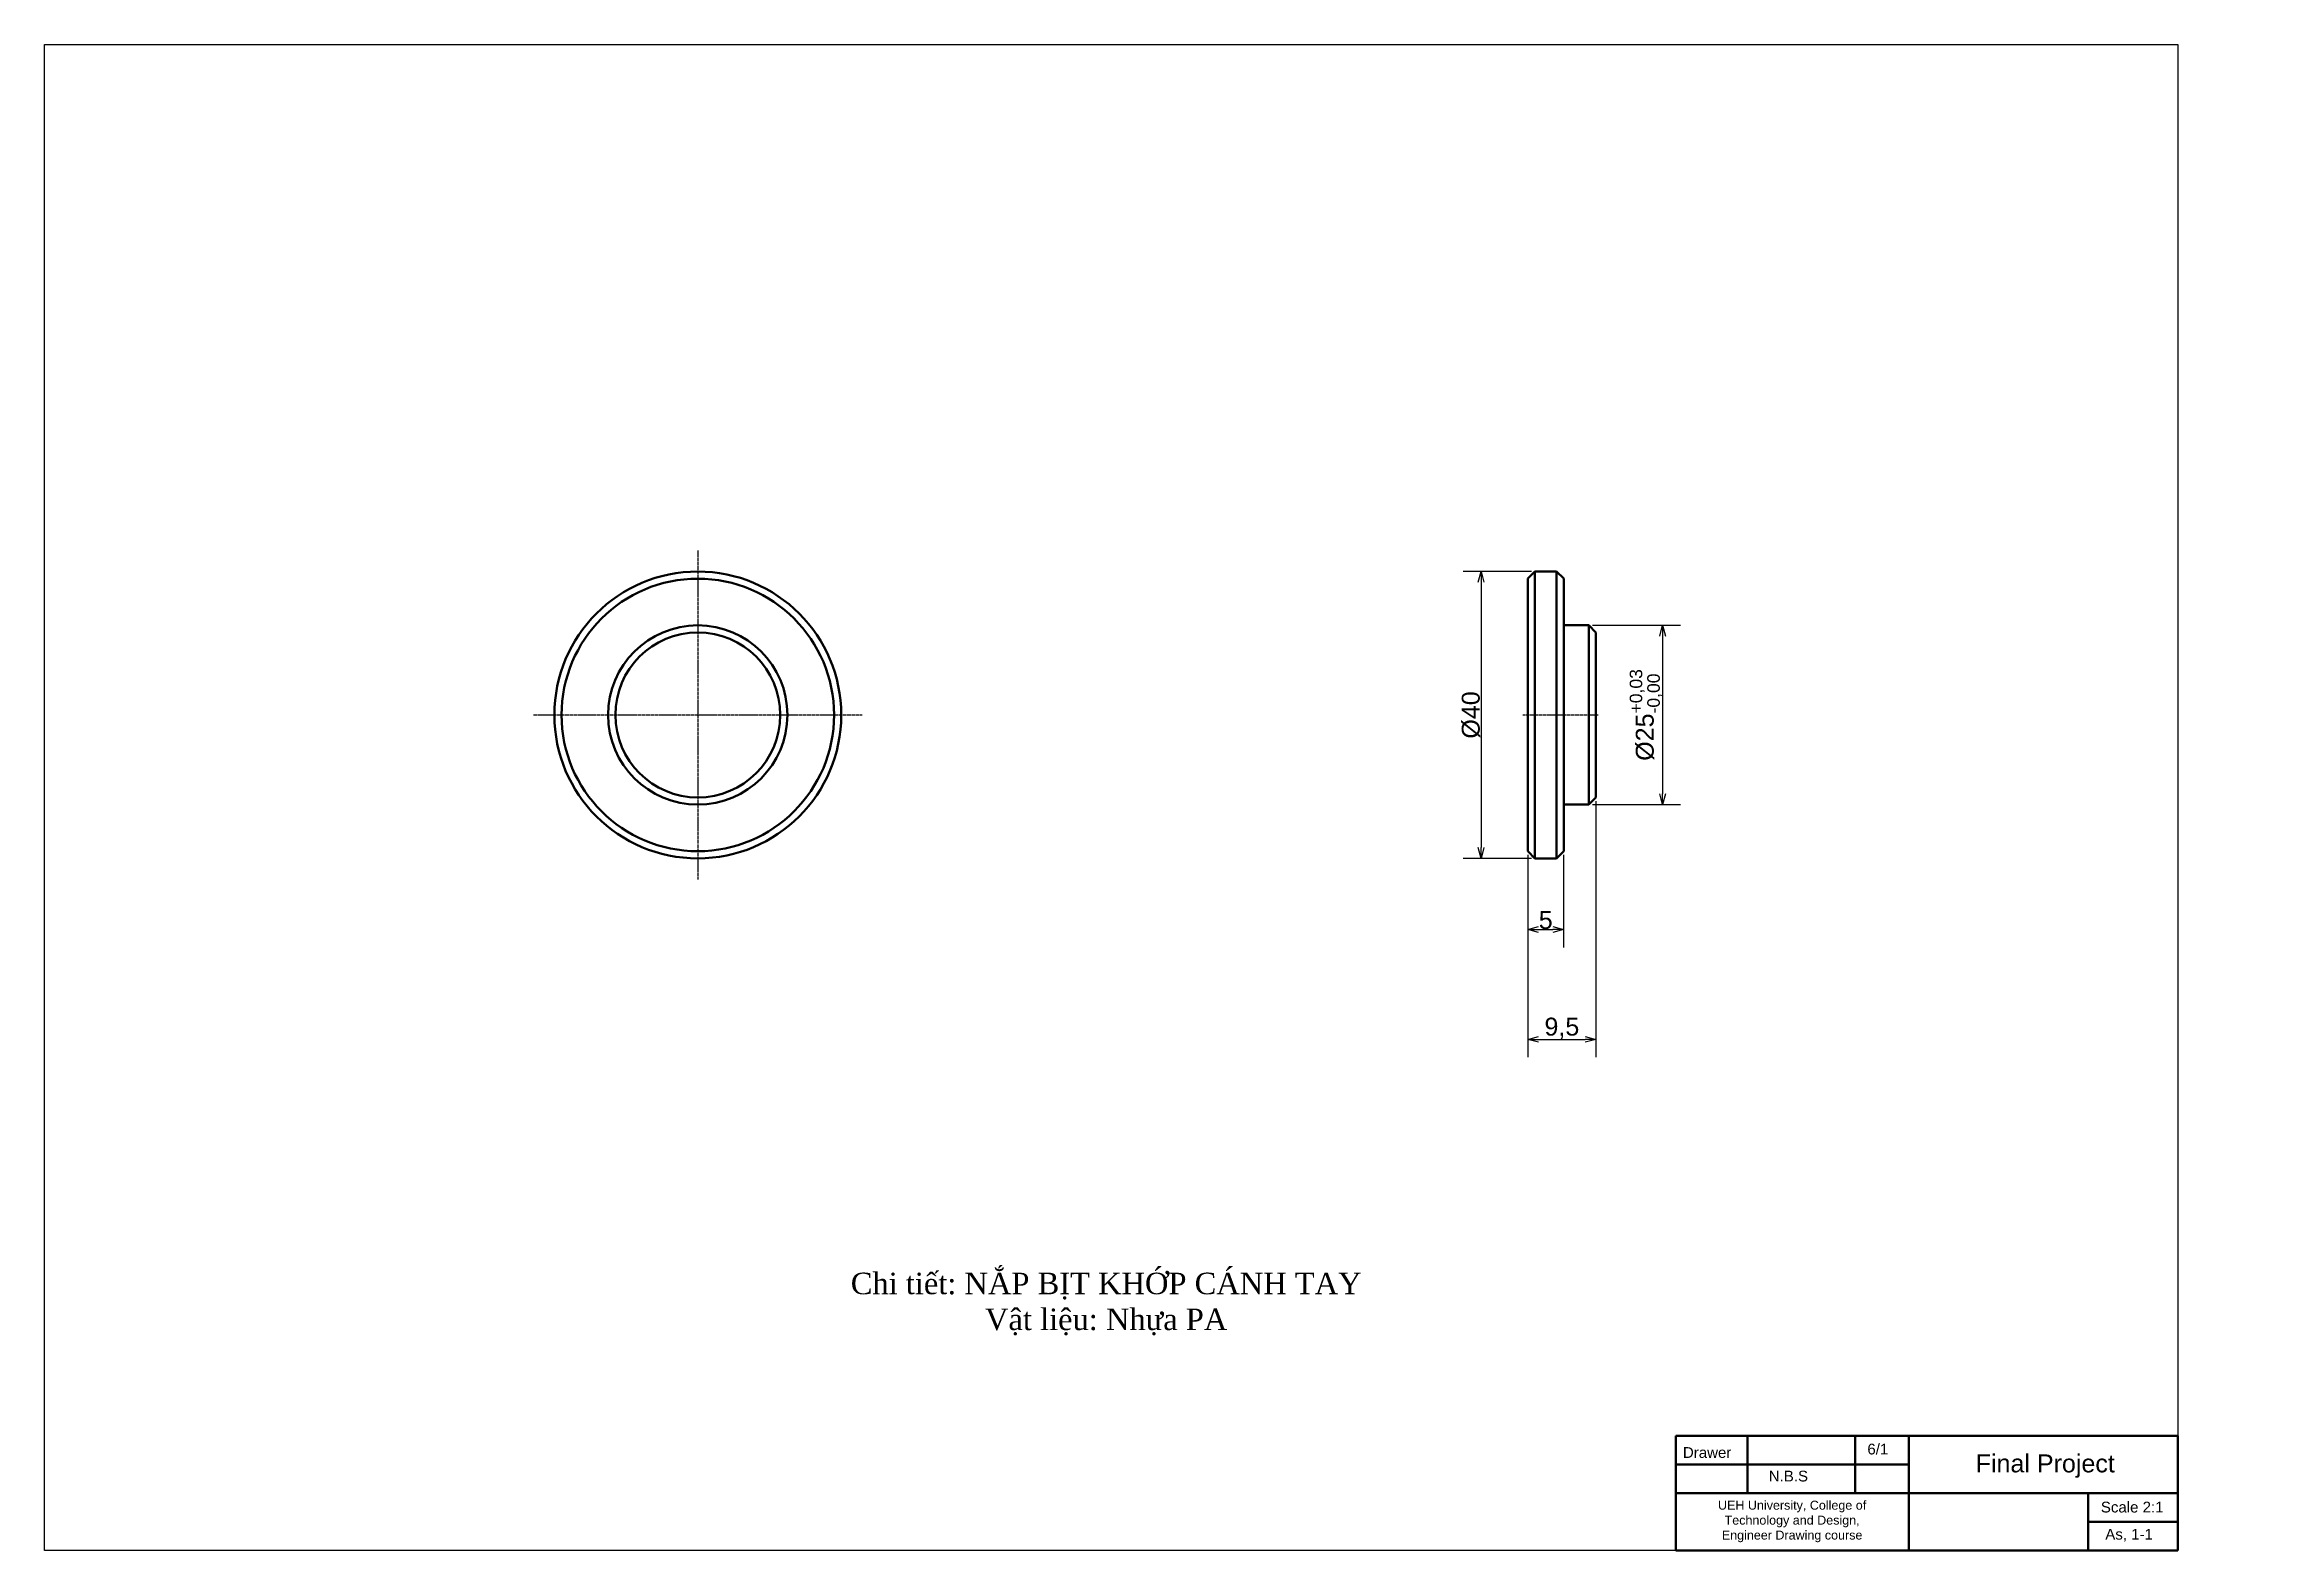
# Model space of a CAD drawing. Header units: inches. Extents: x 632 to 5727, y -9589 to -3994.
# Drawn here: x 3317 to 3937, y -6321 to -5901 of the extents above; entities that cross this region are included whole.
import ezdxf

# ---------------------------------------------------------------- set-up
doc = ezdxf.new("R2010")
doc.units = ezdxf.units.IN
doc.header["$MEASUREMENT"] = 0
doc.linetypes.add('CENTER2', pattern=[1.125, 0.75, -0.125, 0.125, -0.125])
for name, color, linetype, lineweight, plot in [('center line', 5, 'CENTER2', 25, False), ('Dimension line', 3, 'Continuous', 25, False), ('visible line', 7, 'Continuous', 50, False)]:
    doc.layers.add(name, color=color, linetype=linetype, lineweight=lineweight, plot=plot)
doc.styles.get("Standard").update_dxf_attribs({"font": 'arial.ttf'})
doc.dimstyles.new('ISO A3', dxfattribs={"dimtxt": 5, "dimasz": 3, "dimexe": 5, "dimexo": 1, "dimgap": 0.09, "dimtad": 1, "dimtoh": 1, "dimdec": 0, "dimzin": 0, "dimdsep": 46, "dimtxsty": 'Standard', "dimblk": 'OPEN30', "dimcen": 0.09, "dimclrd": 256, "dimclre": 256, "dimadec": 0, "dimazin": 0, "dimtfac": 1, "dimtdec": 0, "dimtofl": 0, "dimtmove": 0, "dimatfit": 3, "dimldrblk": 'OPEN30', "dimfxl": 1, "dimtolj": 1, "dimtzin": 0, "dimarcsym": 0})

msp = doc.modelspace()

# ---------------------------------------------------------------- texts
at = {"color": 1, "insert": (3543.26829, -6243.2451), "char_height": 6, "attachment_point": 1}
msp.add_mtext_dynamic_manual_height_columns('\\pxqc;{\\fTimes New Roman|b0|i0|c0|p18;\\C256;Chi tiết: NẮP BỊT KHỚP CÁNH TAY\\PVật liệu: Nhựa PA}', width=139.8295877, gutter_width=1, heights=[0], dxfattribs=at)
at = {"layer": 'Dimension line', "insert": (3774.04634, -6291.89671), "char_height": 3, "attachment_point": 1}
msp.add_mtext_dynamic_manual_height_columns('{\\C0;Drawer}', width=33.9958744, gutter_width=25, heights=[2.28621], dxfattribs=at)
at = {"layer": 'visible line', "attachment_point": 1}
for s, width, heights, insert, char_height in [('6/1', 33.9958744, [2.28621], (3825.49366, -6290.93612), 3), ('N.B.S', 33.9958744, [2.28621], (3797.99349, -6298.47194), 3), ('Final Project', 49.9491703, [0], (3855.69724, -6293.93418), 5), ('\\pxqc;UEH University, College of Technology and Design, \\PEngineer Drawing course ', 58.9083844, [19.15756], (3775.04378, -6306.83423), 2.5), ('Scale 2:1', 33.9958744, [2.28621], (3890.61854, -6307.12128), 3), ('As, 1-1', 33.9958744, [2.28621], (3891.85039, -6314.69144), 3)]:
    msp.add_mtext_dynamic_manual_height_columns(s, width=width, gutter_width=25, heights=heights, dxfattribs=dict(at, insert=insert, char_height=char_height))

# ---------------------------------------------------------------- blocks, each defined once
blk = doc.blocks.new('_Open30')
at = {"color": 0, "linetype": 'ByBlock', "lineweight": -2}
for p, q in [((-1, 0.27), (0, 0)), ((0, 0), (-1, -0.27)), ((0, 0), (-1, 0))]:
    blk.add_line(p, q, dxfattribs=at)
blk = doc.blocks.new('*D140')
at = {"layer": 'Defpoints', "color": 0, "transparency": 16777216}
for p in [(3732.78, -6047.71), (3717.73, -6127.71), (3732.78, -6127.71)]:
    blk.add_point(p, dxfattribs=at)
at = {"layer": 'Dimension line', "lineweight": -2, "transparency": 16777216}
for p, q in [((3731.78, -6047.71), (3712.73, -6047.71)), ((3717.73, -6050.71), (3717.73, -6124.71)), ((3731.78, -6127.71), (3712.73, -6127.71))]:
    blk.add_line(p, q, dxfattribs=at)
at = {"layer": 'Dimension line', "lineweight": -2, "transparency": 16777216, "xscale": 3, "yscale": 3, "zscale": 3}
for p, rotation in [((3717.73, -6047.71), 90), ((3717.73, -6127.71), 270)]:
    blk.add_blockref('_Open30', p, dxfattribs=dict(at, rotation=rotation))
at = {"layer": 'Dimension line', "color": 0, "transparency": 16777216, "insert": (3714.95, -6087.71), "char_height": 5, "attachment_point": 5, "rotation": 90}
blk.add_mtext('\\A1;%%C40', dxfattribs=at)
blk = doc.blocks.new('*D141')
at = {"layer": 'Defpoints', "color": 0, "transparency": 16777216}
for p in [(3730.78, -6125.73), (3740.78, -6125.73), (3740.78, -6147.56)]:
    blk.add_point(p, dxfattribs=at)
at = {"layer": 'Dimension line', "lineweight": -2, "transparency": 16777216}
for p, q in [((3730.78, -6126.73), (3730.78, -6152.56)), ((3740.78, -6126.73), (3740.78, -6152.56)), ((3733.78, -6147.56), (3737.78, -6147.56))]:
    blk.add_line(p, q, dxfattribs=at)
at = {"layer": 'Dimension line', "lineweight": -2, "transparency": 16777216, "xscale": 3, "yscale": 3, "zscale": 3}
for p, rotation in [((3730.78, -6147.56), 180.0000978392304), ((3740.78, -6147.56), 9.78392304473424e-05)]:
    blk.add_blockref('_Open30', p, dxfattribs=dict(at, rotation=rotation))
at = {"layer": 'Dimension line', "color": 0, "transparency": 16777216, "insert": (3735.78, -6144.92), "char_height": 5, "attachment_point": 5, "rotation": 0.0001}
blk.add_mtext('\\A1;5', dxfattribs=at)
blk = doc.blocks.new('*D142')
at = {"layer": 'Defpoints', "color": 0, "transparency": 16777216}
for p in [(3749.78, -6110.72), (3730.78, -6125.73), (3749.78, -6178.18)]:
    blk.add_point(p, dxfattribs=at)
at = {"layer": 'Dimension line', "lineweight": -2, "transparency": 16777216}
for p, q in [((3749.78, -6111.72), (3749.78, -6183.18)), ((3730.78, -6126.73), (3730.78, -6183.18)), ((3733.78, -6178.18), (3746.78, -6178.18))]:
    blk.add_line(p, q, dxfattribs=at)
at = {"layer": 'Dimension line', "lineweight": -2, "transparency": 16777216, "xscale": 3, "yscale": 3, "zscale": 3, "rotation": 180}
blk.add_blockref('_Open30', (3730.78, -6178.18), dxfattribs=at)
at = {"layer": 'Dimension line', "lineweight": -2, "transparency": 16777216, "xscale": 3, "yscale": 3, "zscale": 3}
blk.add_blockref('_Open30', (3749.78, -6178.18), dxfattribs=at)
at = {"layer": 'Dimension line', "color": 0, "transparency": 16777216, "insert": (3740.28, -6175.09), "char_height": 5, "attachment_point": 5}
blk.add_mtext('\\A1;9,5', dxfattribs=at)
blk = doc.blocks.new('*D143')
at = {"layer": 'Defpoints', "color": 0, "transparency": 16777216}
for p in [(3747.78, -6062.71), (3747.78, -6112.71), (3768.38, -6112.71)]:
    blk.add_point(p, dxfattribs=at)
at = {"layer": 'Dimension line', "lineweight": -2, "transparency": 16777216}
for p, q in [((3748.78, -6062.71), (3773.38, -6062.71)), ((3768.38, -6065.71), (3768.38, -6109.71)), ((3748.78, -6112.71), (3773.38, -6112.71))]:
    blk.add_line(p, q, dxfattribs=at)
at = {"layer": 'Dimension line', "lineweight": -2, "transparency": 16777216, "xscale": 3, "yscale": 3, "zscale": 3}
for p, rotation in [((3768.38, -6062.71), 90), ((3768.38, -6112.71), 270)]:
    blk.add_blockref('_Open30', p, dxfattribs=dict(at, rotation=rotation))
at = {"layer": 'Dimension line', "color": 0, "transparency": 16777216, "insert": (3763.4, -6087.71), "char_height": 5, "width": 37.6842, "attachment_point": 5, "rotation": 90}
blk.add_mtext('\\A1;%%C25{\\H0.7x;\\S+0,03^ -0,00;}', dxfattribs=at)

# ---------------------------------------------------------------- dimensions: what is measured, and where the dimension line sits
at = {"layer": 'Dimension line'}
dim = msp.add_linear_dim(base=(3717.73135, -6127.71298), p1=(3732.78396, -6047.71298), p2=(3732.78396, -6127.71298), angle=90, text='%%C40', dimstyle='ISO A3', dxfattribs=at)
dim.commit()
dim.dimension.update_dxf_attribs({"geometry": '*D140', "text_midpoint": (3717.73135, -6087.71298), "dimtype": 160})
for p1, p2, distance, text, picture, middle in [((3747.78396, -6062.71298), (3747.78396, -6112.71298), 20.59549, '%%C25{\\H0.7x;\\S+0,03^ -0,00;}', '*D143', (3763.39881, -6087.71298)), ((3730.78396, -6125.72611), (3740.78394, -6125.72609), -21.83048, '5', '*D141', (3735.78398, -6144.92395))]:
    dim = msp.add_aligned_dim(p1=p1, p2=p2, distance=distance, text=text, dimstyle='ISO A3', dxfattribs=at)
    dim.commit()
    dim.dimension.update_dxf_attribs({"geometry": picture, "text_midpoint": middle})
dim = msp.add_linear_dim(base=(3749.78396, -6178.18088), p1=(3730.78394, -6125.72609), p2=(3749.78396, -6110.72476), text='9,5', dimstyle='ISO A3', dxfattribs=at)
dim.commit()
dim.dimension.update_dxf_attribs({"geometry": '*D142', "text_midpoint": (3740.28395, -6175.08611)})

# ---------------------------------------------------------------- linework, layer by layer
msp.add_lwpolyline([(3317.0508, -5900.73081), (3912.0508, -5900.73081), (3912.0508, -6320.73081), (3317.0508, -6320.73081)], close=True)
at = {"layer": 'center line'}
for p, q in [((3499.27891, -6041.85359), (3499.27891, -6133.57237)), ((3453.41952, -6087.71298), (3545.13829, -6087.71298)), ((3729.41, -6087.71299), (3750.48116, -6087.71299))]:
    msp.add_line(p, q, dxfattribs=at)
at = {"layer": 'visible line'}
for p, q in [((3732.78396, -6047.71298), (3730.78394, -6049.69987)), ((3730.78396, -6125.72611), (3730.78396, -6049.69987)), ((3732.78396, -6047.71298), (3738.78396, -6047.71298)), ((3732.78396, -6127.71298), (3732.78396, -6047.71298)), ((3738.78396, -6047.71298), (3738.78396, -6127.71298)), ((3738.78396, -6047.71298), (3740.78394, -6049.69987)), ((3740.78396, -6049.69989), (3740.78396, -6125.72607)), ((3740.78396, -6062.71298), (3740.78396, -6112.71298)), ((3740.78396, -6062.71298), (3747.78396, -6062.71298)), ((3747.78396, -6062.71298), (3747.78396, -6112.71298)), ((3747.78396, -6062.71298), (3749.78394, -6064.70118)), ((3749.78396, -6064.7012), (3749.78396, -6110.72476)), ((3747.78396, -6112.71298), (3740.78396, -6112.71298)), ((3747.78396, -6112.71298), (3749.78394, -6110.72478)), ((3732.78396, -6127.71298), (3730.78394, -6125.72609)), ((3738.78396, -6127.71298), (3740.78394, -6125.72609)), ((3738.78396, -6127.71298), (3732.78396, -6127.71298)), ((3772.0508, -6288.73081), (3912.0508, -6288.73081))]:
    msp.add_line(p, q, dxfattribs=at)
at = {"layer": 'visible line', "lineweight": 50}
for p, q in [((3912.0508, -6288.73081), (3772.0508, -6288.73081)), ((3772.0508, -6288.73081), (3772.0508, -6320.73081)), ((3822.0508, -6288.73081), (3792.0508, -6288.73081)), ((3822.0508, -6288.73081), (3792.0508, -6288.73081)), ((3792.0508, -6288.73081), (3792.0508, -6304.73081)), ((3837.0508, -6288.73081), (3822.0508, -6288.73081)), ((3837.0508, -6288.73081), (3822.0508, -6288.73081)), ((3822.0508, -6288.73081), (3822.0508, -6304.73081)), ((3837.0508, -6320.73081), (3837.0508, -6288.73081)), ((3912.0508, -6320.73081), (3912.0508, -6288.73081)), ((3837.0508, -6296.73081), (3772.0508, -6296.73081)), ((3792.0508, -6296.73081), (3837.0508, -6296.73081)), ((3792.0508, -6304.73081), (3772.0508, -6304.73081)), ((3772.0508, -6304.73081), (3837.0508, -6304.73081)), ((3837.0508, -6304.73081), (3912.0508, -6304.73081)), ((3912.0508, -6304.73081), (3887.0508, -6304.73081)), ((3887.0508, -6304.73081), (3887.0508, -6320.73081)), ((3887.0508, -6312.73081), (3912.0508, -6312.73081)), ((3772.0508, -6320.73081), (3912.0508, -6320.73081)), ((3772.0508, -6320.73081), (3837.0508, -6320.73081))]:
    msp.add_line(p, q, dxfattribs=at)
at = {"layer": 'visible line'}
for radius in [40, 38, 25, 23]:
    msp.add_circle((3499.27891, -6087.71298), radius, dxfattribs=at)

msp.set_redraw_order([(e.dxf.handle, doc.entitydb.next_handle()) for e in msp.query("TEXT MTEXT ATTDEF DIMENSION ARC_DIMENSION")])  # texts and dimensions are drawn at this point

doc.saveas('drawing.dxf')
